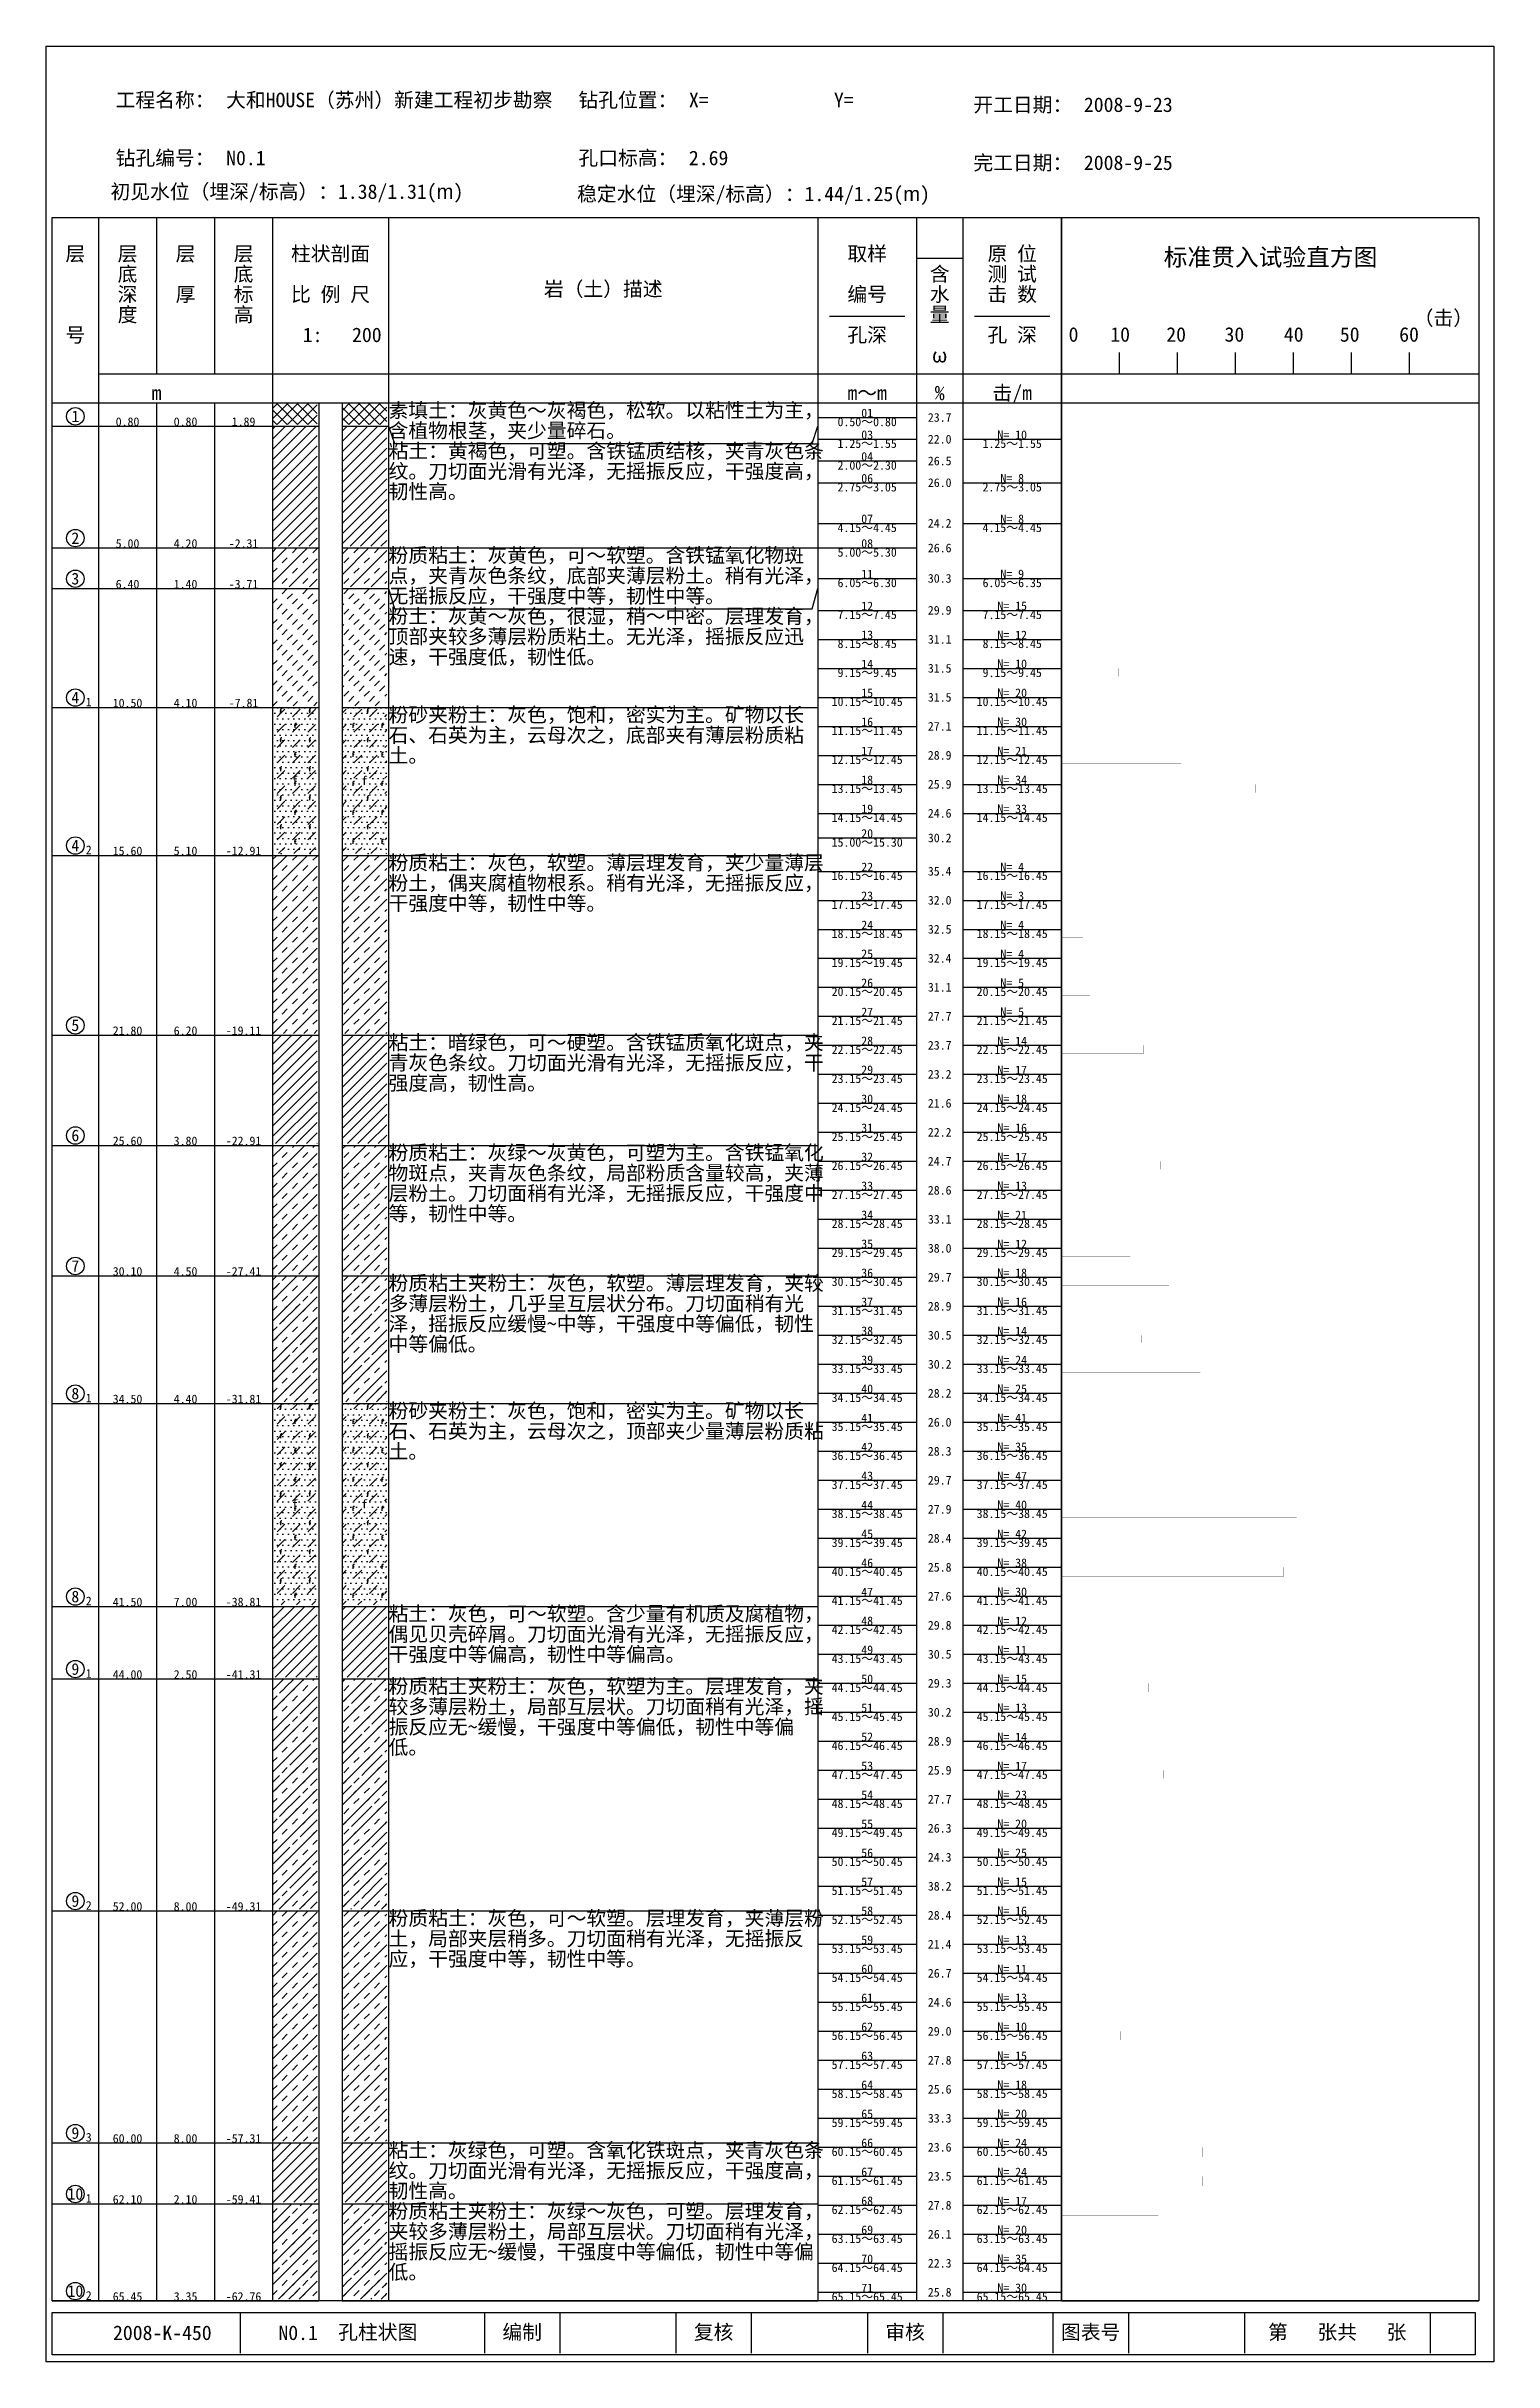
# Model space of a CAD drawing. Extents: x 0 to 850, y -119 to 407.
# Drawn here: x 0 to 249.5, y -119.2 to 280 of the extents above; entities that cross this region are included whole.
import ezdxf

# ---------------------------------------------------------------- set-up
doc = ezdxf.new("R2010")
doc.units = 0
doc.header["$MEASUREMENT"] = 0
doc.layers.get('0').update_dxf_attribs({"linetype": 'CONTINUOUS'})
doc.layers.add('1', color=7, linetype='CONTINUOUS')
pattern_1 = [(45, (0, 0), (-0.883883, 0.883883), []), (135, (0, 0), (-0.883883, -0.883883), [])]
pattern_2 = [(45, (0, 0), (-0.883883, 0.883883), [])]
pattern_3 = [(45, (0, 0), (-1.767767, 1.767767), []), (45, (1.7678, 0), (-1.767767, 1.767767), [1.25, -1.25])]
pattern_4 = [(45, (0, 0), (-0.883883, 0.883883), [1.25, -1.25])]
pattern_5 = [(0, (0, 0), (0.4688, 0.9375), [0, -0.9375]), (45, (0, 0), (0, 2.65165), [1.875, -1.875]), (90, (0.4, 0), (-2.5, 2.5), [0.7, -4.3]), (45, (0.4, 0.7), (0, 5), [0.14142, -3.39411]), (0, (0.5, 0.8), (2.5, 2.5), [0.1, -4.9]), (0, (0.25, 0.45), (2.5, 2.5), [0.3, -4.7])]
pattern_6 = [(45, (0, 0), (-3.53553, 3.53553), []), (45, (1.768, 0), (-3.53553, 3.53553), [1.25, -0.625]), (45, (3.5355, 0), (-3.53553, 3.53553), []), (45, (0, 0), (0, 1.767767), [1.25, -1.25])]

msp = doc.modelspace()

# ---------------------------------------------------------------- texts
at = {"char_height": 2.5, "line_spacing_factor": 0.84}
for s, insert, attachment_point in [('{\\f楷体_GB2312|b0|i0|c134|p54;工程名称：}', (29, 272), 3), ('{\\f楷体_GB2312|b0|i0|c134|p54;大和HOUSE（苏州）新建工程初步勘察}', (31, 272), 1), ('{\\f楷体_GB2312|b0|i0|c134|p54;钻孔位置：}', (108.77, 272), 3), ('{\\f楷体_GB2312|b0|i0|c134|p54;X=}', (110.77, 272), 1), ('{\\f楷体_GB2312|b0|i0|c134|p54;Y=}', (135.77, 272), 1), ('{\\f楷体_GB2312|b0|i0|c134|p54;开工日期：}', (176.86, 271.18), 3), ('{\\f楷体_GB2312|b0|i0|c134|p54;}', (229, 272), 1), ('{\\f楷体_GB2312|b0|i0|c134|p54;2008-9-23}', (178.86, 271.18), 1), ('{\\f楷体_GB2312|b0|i0|c134|p54;钻孔编号：}', (29, 262), 3), ('{\\f楷体_GB2312|b0|i0|c134|p54;N0.1}', (31, 262), 1), ('{\\f楷体_GB2312|b0|i0|c134|p54;孔口标高：}', (108.77, 262), 3), ('{\\f楷体_GB2312|b0|i0|c134|p54;2.69}', (110.77, 262), 1), ('{\\f楷体_GB2312|b0|i0|c134|p54;完工日期：}', (176.86, 261.18), 3), ('{\\f楷体_GB2312|b0|i0|c134|p54;2008-9-25}', (178.86, 261.18), 1), ('{\\f楷体_GB2312|b0|i0|c134|p54;}', (229, 262), 1), ('{\\fKaiTi_GB2312|b0|i0|c134|p54;初见水位（埋深/标高）：1.38/1.31(\\fArial|b0|i0|c0|p32;m\\fKaiTi_GB2312|b0|i0|c134|p54;)}', (71.89, 256.2), 3), ('{\\fKaiTi_GB2312|b0|i0|c134|p54;稳定水位（埋深/标高）：1.44/1.25(\\fArial|b0|i0|c0|p32;m\\fKaiTi_GB2312|b0|i0|c134|p54;)}', (152.32, 255.8), 3), ('{\\f楷体_GB2312|b0|i0|c134|p54;层\\P\\P\\P\\P号}', (5, 245.5), 2), ('{\\f楷体_GB2312|b0|i0|c134|p54;层\\P底\\P深\\P度}', (14, 245.5), 2), ('{\\f楷体_GB2312|b0|i0|c134|p54;层\\P\\P厚}', (24, 245.5), 2), ('{\\f楷体_GB2312|b0|i0|c134|p54;层\\P底\\P标\\P高}', (34, 245.5), 2), ('{\\f楷体_GB2312|b0|i0|c134|p54;柱状剖面\\P\\P比 例 尺}', (49, 245.5), 2), ('{\\f楷体_GB2312|b0|i0|c134|p54;取样\\P\\P编号}', (141.5, 245.5), 2), ('{\\f楷体_GB2312|b0|i0|c134|p54;原 位\\P测 试\\P击 数}', (166.5, 245.5), 2), ('{\\fKaiTi_GB2312|b0|i0|c134|p54;\\H1.2x;标准贯入试验直方图}', (211.03, 243.48), 5), ('{\\f楷体_GB2312|b0|i0|c134|p54;岩（土）描述}', (96, 238), 5), ('{\\f楷体_GB2312|b0|i0|c134|p54;含\\P水\\P量\\P\\Pω}', (154, 242), 2), ('{\\f楷体_GB2312|b0|i0|c134|p54;孔深}', (141.5, 231.5), 2), ('{\\f楷体_GB2312|b0|i0|c134|p54;孔 深}', (166.5, 231.5), 2), ('{\\fKaiTi_GB2312|b0|i0|c134|p54;20}', (193.06, 231.57), 1), ('{\\fKaiTi_GB2312|b0|i0|c134|p54;（击）}', (235.72, 234.41), 1), ('{\\f楷体_GB2312|b0|i0|c134|p54;1:   200}', (51, 231.5), 2), ('{\\fKaiTi_GB2312|b0|i0|c134|p54;0}', (176.22, 231.57), 1), ('{\\fKaiTi_GB2312|b0|i0|c134|p54;10}', (183.41, 231.57), 1), ('{\\fKaiTi_GB2312|b0|i0|c134|p54;30}', (203.1, 231.57), 1), ('{\\fKaiTi_GB2312|b0|i0|c134|p54;40}', (213.33, 231.57), 1), ('{\\fKaiTi_GB2312|b0|i0|c134|p54;50}', (222.98, 231.57), 1), ('{\\fKaiTi_GB2312|b0|i0|c134|p54;60}', (233.21, 231.57), 1), ('{\\f宋体|b0|i0|c134|p54;m}', (19, 221.5), 2), ('{\\f宋体|b0|i0|c134|p54;m～m}', (141.5, 221.5), 2), ('{\\f宋体|b0|i0|c134|p54;%}', (154, 221.5), 2), ('{\\f楷体_GB2312|b0|i0|c134|p54;击/m}', (166.5, 221.5), 2), ('{\\f楷体_GB2312|b0|i0|c134|p54;2008-K-450}', (20, -114.25), 5), ('{\\f楷体_GB2312|b0|i0|c134|p54;N0.1}', (43.41, -114.25), 5), ('{\\f楷体_GB2312|b0|i0|c134|p54;孔柱状图}', (63.95, -114.25), 6), ('{\\f楷体_GB2312|b0|i0|c134|p54;编制}', (82.03, -114.25), 5), ('{\\f楷体_GB2312|b0|i0|c134|p54;复核}', (115.03, -114.25), 5), ('{\\f楷体_GB2312|b0|i0|c134|p54;审核}', (148.03, -114.25), 5), ('{\\f楷体_GB2312|b0|i0|c134|p54;图表号}', (180.03, -114.25), 5), ('{\\f楷体_GB2312|b0|i0|c134|p54;第   张共   张}', (222.53, -114.25), 5)]:
    msp.add_mtext(s, dxfattribs=dict(at, insert=insert, attachment_point=attachment_point))
at = {"color": 7, "line_spacing_factor": 0.84}
for s, insert, char_height, attachment_point in [('{\\f|b0|i0|c134|p54;1}', (5, 216.2), 2, 5), ('{\\f|b0|i0|c134|p54;}', (6.8, 214.7), 0.5, 7), ('{\\f|b0|i0|c134|p54;2}', (5, 195.2), 2, 5), ('{\\f|b0|i0|c134|p54;}', (6.8, 193.7), 0.5, 7), ('{\\f|b0|i0|c134|p54;3}', (5, 188.2), 2, 5), ('{\\f|b0|i0|c134|p54;}', (6.8, 186.7), 0.5, 7), ('{\\f|b0|i0|c134|p54;4}', (5, 167.7), 2, 5), ('{\\f|b0|i0|c134|p54;1}', (6.8, 166.2), 1.5, 7), ('{\\f|b0|i0|c134|p54;4}', (5, 142.2), 2, 5), ('{\\f|b0|i0|c134|p54;2}', (6.8, 140.7), 1.5, 7), ('{\\f|b0|i0|c134|p54;5}', (5, 111.2), 2, 5), ('{\\f|b0|i0|c134|p54;}', (6.8, 109.7), 0.5, 7), ('{\\f|b0|i0|c134|p54;6}', (5, 92.2), 2, 5), ('{\\f|b0|i0|c134|p54;}', (6.8, 90.7), 0.5, 7), ('{\\f|b0|i0|c134|p54;7}', (5, 69.7), 2, 5), ('{\\f|b0|i0|c134|p54;}', (6.8, 68.2), 0.5, 7), ('{\\f|b0|i0|c134|p54;8}', (5, 47.7), 2, 5), ('{\\f|b0|i0|c134|p54;1}', (6.8, 46.2), 1.5, 7), ('{\\f|b0|i0|c134|p54;8}', (5, 12.7), 2, 5), ('{\\f|b0|i0|c134|p54;2}', (6.8, 11.2), 1.5, 7), ('{\\f|b0|i0|c134|p54;9}', (5, 0.2), 2, 5), ('{\\f|b0|i0|c134|p54;1}', (6.8, -1.3), 1.5, 7), ('{\\f|b0|i0|c134|p54;9}', (5, -39.8), 2, 5), ('{\\f|b0|i0|c134|p54;2}', (6.8, -41.3), 1.5, 7), ('{\\f|b0|i0|c134|p54;9}', (5, -79.8), 2, 5), ('{\\f|b0|i0|c134|p54;3}', (6.8, -81.3), 1.5, 7), ('{\\f|b0|i0|c134|p54;10}', (5, -90.3), 2, 5), ('{\\f|b0|i0|c134|p54;1}', (6.8, -91.8), 1.5, 7), ('{\\f|b0|i0|c134|p54;10}', (5, -107.05), 2, 5), ('{\\f|b0|i0|c134|p54;2}', (6.8, -108.55), 1.5, 7)]:
    msp.add_mtext(s, dxfattribs=dict(at, insert=insert, char_height=char_height, attachment_point=attachment_point))
at = {"layer": '1', "char_height": 1.5, "line_spacing_factor": 0.84}
for s, insert, attachment_point in [('{\\f楷体_GB2312|b0|i0|c134|p54;0.80}', (14, 214.5), 8), ('{\\f楷体_GB2312|b0|i0|c134|p54;0.80}', (24, 214.5), 8), ('{\\f楷体_GB2312|b0|i0|c134|p54;1.89}', (34, 214.5), 8), ('{\\f楷体_GB2312|b0|i0|c134|p54;0.50～0.80}', (141.5, 216), 2), ('{\\f楷体_GB2312|b0|i0|c134|p54;01}', (141.5, 216), 8), ('{\\f楷体_GB2312|b0|i0|c134|p54;23.7}', (154, 216), 5), ('{\\f楷体_GB2312|b0|i0|c134|p54;1.25～1.55}', (141.5, 212.25), 2), ('{\\f楷体_GB2312|b0|i0|c134|p54;03}', (141.5, 212.25), 8), ('{\\f楷体_GB2312|b0|i0|c134|p54;22.0}', (154, 212.25), 5), ('{\\f楷体_GB2312|b0|i0|c134|p54;1.25～1.55}', (166.5, 212.25), 2), ('{\\f楷体_GB2312|b0|i0|c134|p54;N= 10}', (166.5, 212.25), 8), ('{\\f楷体_GB2312|b0|i0|c134|p54;2.00～2.30}', (141.5, 208.5), 2), ('{\\f楷体_GB2312|b0|i0|c134|p54;04}', (141.5, 208.5), 8), ('{\\f楷体_GB2312|b0|i0|c134|p54;26.5}', (154, 208.5), 5), ('{\\f楷体_GB2312|b0|i0|c134|p54;2.75～3.05}', (141.5, 204.75), 2), ('{\\f楷体_GB2312|b0|i0|c134|p54;06}', (141.5, 204.75), 8), ('{\\f楷体_GB2312|b0|i0|c134|p54;26.0}', (154, 204.75), 5), ('{\\f楷体_GB2312|b0|i0|c134|p54;2.75～3.05}', (166.5, 204.75), 2), ('{\\f楷体_GB2312|b0|i0|c134|p54;N= 8}', (166.5, 204.75), 8), ('{\\f楷体_GB2312|b0|i0|c134|p54;4.15～4.45}', (141.5, 197.75), 2), ('{\\f楷体_GB2312|b0|i0|c134|p54;07}', (141.5, 197.75), 8), ('{\\f楷体_GB2312|b0|i0|c134|p54;24.2}', (154, 197.75), 5), ('{\\f楷体_GB2312|b0|i0|c134|p54;4.15～4.45}', (166.5, 197.75), 2), ('{\\f楷体_GB2312|b0|i0|c134|p54;N= 8}', (166.5, 197.75), 8), ('{\\f楷体_GB2312|b0|i0|c134|p54;5.00}', (14, 193.5), 8), ('{\\f楷体_GB2312|b0|i0|c134|p54;4.20}', (24, 193.5), 8), ('{\\f楷体_GB2312|b0|i0|c134|p54;-2.31}', (34, 193.5), 8), ('{\\f楷体_GB2312|b0|i0|c134|p54;5.00～5.30}', (141.5, 193.5), 2), ('{\\f楷体_GB2312|b0|i0|c134|p54;08}', (141.5, 193.5), 8), ('{\\f楷体_GB2312|b0|i0|c134|p54;26.6}', (154, 193.5), 5), ('{\\f楷体_GB2312|b0|i0|c134|p54;6.40}', (14, 186.5), 8), ('{\\f楷体_GB2312|b0|i0|c134|p54;1.40}', (24, 186.5), 8), ('{\\f楷体_GB2312|b0|i0|c134|p54;-3.71}', (34, 186.5), 8), ('{\\f楷体_GB2312|b0|i0|c134|p54;6.05～6.30}', (141.5, 188.25), 2), ('{\\f楷体_GB2312|b0|i0|c134|p54;11}', (141.5, 188.25), 8), ('{\\f楷体_GB2312|b0|i0|c134|p54;30.3}', (154, 188.25), 5), ('{\\f楷体_GB2312|b0|i0|c134|p54;6.05～6.35}', (166.5, 188.25), 2), ('{\\f楷体_GB2312|b0|i0|c134|p54;N= 9}', (166.5, 188.25), 8), ('{\\f楷体_GB2312|b0|i0|c134|p54;12}', (141.5, 182.75), 8), ('{\\f楷体_GB2312|b0|i0|c134|p54;N= 15}', (166.5, 182.75), 8), ('{\\f楷体_GB2312|b0|i0|c134|p54;7.15～7.45}', (141.5, 182.75), 2), ('{\\f楷体_GB2312|b0|i0|c134|p54;29.9}', (154, 182.75), 5), ('{\\f楷体_GB2312|b0|i0|c134|p54;7.15～7.45}', (166.5, 182.75), 2), ('{\\f楷体_GB2312|b0|i0|c134|p54;8.15～8.45}', (141.5, 177.75), 2), ('{\\f楷体_GB2312|b0|i0|c134|p54;13}', (141.5, 177.75), 8), ('{\\f楷体_GB2312|b0|i0|c134|p54;31.1}', (154, 177.75), 5), ('{\\f楷体_GB2312|b0|i0|c134|p54;8.15～8.45}', (166.5, 177.75), 2), ('{\\f楷体_GB2312|b0|i0|c134|p54;N= 12}', (166.5, 177.75), 8), ('{\\f楷体_GB2312|b0|i0|c134|p54;9.15～9.45}', (141.5, 172.75), 2), ('{\\f楷体_GB2312|b0|i0|c134|p54;14}', (141.5, 172.75), 8), ('{\\f楷体_GB2312|b0|i0|c134|p54;31.5}', (154, 172.75), 5), ('{\\f楷体_GB2312|b0|i0|c134|p54;9.15～9.45}', (166.5, 172.75), 2), ('{\\f楷体_GB2312|b0|i0|c134|p54;N= 10}', (166.5, 172.75), 8), ('{\\f楷体_GB2312|b0|i0|c134|p54;10.15～10.45}', (141.5, 167.75), 2), ('{\\f楷体_GB2312|b0|i0|c134|p54;15}', (141.5, 167.75), 8), ('{\\f楷体_GB2312|b0|i0|c134|p54;31.5}', (154, 167.75), 5), ('{\\f楷体_GB2312|b0|i0|c134|p54;10.15～10.45}', (166.5, 167.75), 2), ('{\\f楷体_GB2312|b0|i0|c134|p54;N= 20}', (166.5, 167.75), 8), ('{\\f楷体_GB2312|b0|i0|c134|p54;10.50}', (14, 166), 8), ('{\\f楷体_GB2312|b0|i0|c134|p54;4.10}', (24, 166), 8), ('{\\f楷体_GB2312|b0|i0|c134|p54;-7.81}', (34, 166), 8), ('{\\f楷体_GB2312|b0|i0|c134|p54;16}', (141.5, 162.75), 8), ('{\\f楷体_GB2312|b0|i0|c134|p54;N= 30}', (166.5, 162.75), 8), ('{\\f楷体_GB2312|b0|i0|c134|p54;11.15～11.45}', (141.5, 162.75), 2), ('{\\f楷体_GB2312|b0|i0|c134|p54;27.1}', (154, 162.75), 5), ('{\\f楷体_GB2312|b0|i0|c134|p54;11.15～11.45}', (166.5, 162.75), 2), ('{\\f楷体_GB2312|b0|i0|c134|p54;12.15～12.45}', (141.5, 157.75), 2), ('{\\f楷体_GB2312|b0|i0|c134|p54;17}', (141.5, 157.75), 8), ('{\\f楷体_GB2312|b0|i0|c134|p54;28.9}', (154, 157.75), 5), ('{\\f楷体_GB2312|b0|i0|c134|p54;12.15～12.45}', (166.5, 157.75), 2), ('{\\f楷体_GB2312|b0|i0|c134|p54;N= 21}', (166.5, 157.75), 8), ('{\\f|b0|i0|c134|p54;f}', (42.85, 153.4), 5), ('{\\f|b0|i0|c134|p54;f}', (54.85, 153.4), 5), ('{\\f楷体_GB2312|b0|i0|c134|p54;13.15～13.45}', (141.5, 152.75), 2), ('{\\f楷体_GB2312|b0|i0|c134|p54;18}', (141.5, 152.75), 8), ('{\\f楷体_GB2312|b0|i0|c134|p54;25.9}', (154, 152.75), 5), ('{\\f楷体_GB2312|b0|i0|c134|p54;13.15～13.45}', (166.5, 152.75), 2), ('{\\f楷体_GB2312|b0|i0|c134|p54;N= 34}', (166.5, 152.75), 8), ('{\\f楷体_GB2312|b0|i0|c134|p54;19}', (141.5, 147.75), 8), ('{\\f楷体_GB2312|b0|i0|c134|p54;24.6}', (154, 147.75), 5), ('{\\f楷体_GB2312|b0|i0|c134|p54;N= 33}', (166.5, 147.75), 8), ('{\\f楷体_GB2312|b0|i0|c134|p54;14.15～14.45}', (141.5, 147.75), 2), ('{\\f楷体_GB2312|b0|i0|c134|p54;20}', (141.5, 143.5), 8), ('{\\f楷体_GB2312|b0|i0|c134|p54;30.2}', (154, 143.5), 5), ('{\\f楷体_GB2312|b0|i0|c134|p54;14.15～14.45}', (166.5, 147.75), 2), ('{\\f楷体_GB2312|b0|i0|c134|p54;15.60}', (14, 140.5), 8), ('{\\f楷体_GB2312|b0|i0|c134|p54;5.10}', (24, 140.5), 8), ('{\\f楷体_GB2312|b0|i0|c134|p54;-12.91}', (34, 140.5), 8), ('{\\f楷体_GB2312|b0|i0|c134|p54;15.00～15.30}', (141.5, 143.5), 2), ('{\\f楷体_GB2312|b0|i0|c134|p54;16.15～16.45}', (141.5, 137.75), 2), ('{\\f楷体_GB2312|b0|i0|c134|p54;22}', (141.5, 137.75), 8), ('{\\f楷体_GB2312|b0|i0|c134|p54;35.4}', (154, 137.75), 5), ('{\\f楷体_GB2312|b0|i0|c134|p54;16.15～16.45}', (166.5, 137.75), 2), ('{\\f楷体_GB2312|b0|i0|c134|p54;N= 4}', (166.5, 137.75), 8), ('{\\f楷体_GB2312|b0|i0|c134|p54;17.15～17.45}', (141.5, 132.75), 2), ('{\\f楷体_GB2312|b0|i0|c134|p54;23}', (141.5, 132.75), 8), ('{\\f楷体_GB2312|b0|i0|c134|p54;32.0}', (154, 132.75), 5), ('{\\f楷体_GB2312|b0|i0|c134|p54;17.15～17.45}', (166.5, 132.75), 2), ('{\\f楷体_GB2312|b0|i0|c134|p54;N= 3}', (166.5, 132.75), 8), ('{\\f楷体_GB2312|b0|i0|c134|p54;24}', (141.5, 127.75), 8), ('{\\f楷体_GB2312|b0|i0|c134|p54;32.5}', (154, 127.75), 5), ('{\\f楷体_GB2312|b0|i0|c134|p54;N= 4}', (166.5, 127.75), 8), ('{\\f楷体_GB2312|b0|i0|c134|p54;18.15～18.45}', (141.5, 127.75), 2), ('{\\f楷体_GB2312|b0|i0|c134|p54;25}', (141.5, 122.75), 8), ('{\\f楷体_GB2312|b0|i0|c134|p54;18.15～18.45}', (166.5, 127.75), 2), ('{\\f楷体_GB2312|b0|i0|c134|p54;N= 4}', (166.5, 122.75), 8), ('{\\f楷体_GB2312|b0|i0|c134|p54;19.15～19.45}', (141.5, 122.75), 2), ('{\\f楷体_GB2312|b0|i0|c134|p54;32.4}', (154, 122.75), 5), ('{\\f楷体_GB2312|b0|i0|c134|p54;19.15～19.45}', (166.5, 122.75), 2), ('{\\f楷体_GB2312|b0|i0|c134|p54;20.15～20.45}', (141.5, 117.75), 2), ('{\\f楷体_GB2312|b0|i0|c134|p54;26}', (141.5, 117.75), 8), ('{\\f楷体_GB2312|b0|i0|c134|p54;31.1}', (154, 117.75), 5), ('{\\f楷体_GB2312|b0|i0|c134|p54;20.15～20.45}', (166.5, 117.75), 2), ('{\\f楷体_GB2312|b0|i0|c134|p54;N= 5}', (166.5, 117.75), 8), ('{\\f楷体_GB2312|b0|i0|c134|p54;21.15～21.45}', (141.5, 112.75), 2), ('{\\f楷体_GB2312|b0|i0|c134|p54;27}', (141.5, 112.75), 8), ('{\\f楷体_GB2312|b0|i0|c134|p54;27.7}', (154, 112.75), 5), ('{\\f楷体_GB2312|b0|i0|c134|p54;21.15～21.45}', (166.5, 112.75), 2), ('{\\f楷体_GB2312|b0|i0|c134|p54;N= 5}', (166.5, 112.75), 8), ('{\\f楷体_GB2312|b0|i0|c134|p54;21.80}', (14, 109.5), 8), ('{\\f楷体_GB2312|b0|i0|c134|p54;6.20}', (24, 109.5), 8), ('{\\f楷体_GB2312|b0|i0|c134|p54;-19.11}', (34, 109.5), 8), ('{\\f楷体_GB2312|b0|i0|c134|p54;28}', (141.5, 107.75), 8), ('{\\f楷体_GB2312|b0|i0|c134|p54;23.7}', (154, 107.75), 5), ('{\\f楷体_GB2312|b0|i0|c134|p54;N= 14}', (166.5, 107.75), 8), ('{\\f楷体_GB2312|b0|i0|c134|p54;22.15～22.45}', (141.5, 107.75), 2), ('{\\f楷体_GB2312|b0|i0|c134|p54;29}', (141.5, 102.75), 8), ('{\\f楷体_GB2312|b0|i0|c134|p54;22.15～22.45}', (166.5, 107.75), 2), ('{\\f楷体_GB2312|b0|i0|c134|p54;N= 17}', (166.5, 102.75), 8), ('{\\f楷体_GB2312|b0|i0|c134|p54;23.15～23.45}', (141.5, 102.75), 2), ('{\\f楷体_GB2312|b0|i0|c134|p54;23.2}', (154, 102.75), 5), ('{\\f楷体_GB2312|b0|i0|c134|p54;23.15～23.45}', (166.5, 102.75), 2), ('{\\f楷体_GB2312|b0|i0|c134|p54;24.15～24.45}', (141.5, 97.75), 2), ('{\\f楷体_GB2312|b0|i0|c134|p54;30}', (141.5, 97.75), 8), ('{\\f楷体_GB2312|b0|i0|c134|p54;21.6}', (154, 97.75), 5), ('{\\f楷体_GB2312|b0|i0|c134|p54;24.15～24.45}', (166.5, 97.75), 2), ('{\\f楷体_GB2312|b0|i0|c134|p54;N= 18}', (166.5, 97.75), 8), ('{\\f楷体_GB2312|b0|i0|c134|p54;25.60}', (14, 90.5), 8), ('{\\f楷体_GB2312|b0|i0|c134|p54;3.80}', (24, 90.5), 8), ('{\\f楷体_GB2312|b0|i0|c134|p54;-22.91}', (34, 90.5), 8), ('{\\f楷体_GB2312|b0|i0|c134|p54;25.15～25.45}', (141.5, 92.75), 2), ('{\\f楷体_GB2312|b0|i0|c134|p54;31}', (141.5, 92.75), 8), ('{\\f楷体_GB2312|b0|i0|c134|p54;22.2}', (154, 92.75), 5), ('{\\f楷体_GB2312|b0|i0|c134|p54;25.15～25.45}', (166.5, 92.75), 2), ('{\\f楷体_GB2312|b0|i0|c134|p54;N= 16}', (166.5, 92.75), 8), ('{\\f楷体_GB2312|b0|i0|c134|p54;32}', (141.5, 87.75), 8), ('{\\f楷体_GB2312|b0|i0|c134|p54;24.7}', (154, 87.75), 5), ('{\\f楷体_GB2312|b0|i0|c134|p54;N= 17}', (166.5, 87.75), 8), ('{\\f楷体_GB2312|b0|i0|c134|p54;26.15～26.45}', (141.5, 87.75), 2), ('{\\f楷体_GB2312|b0|i0|c134|p54;33}', (141.5, 82.75), 8), ('{\\f楷体_GB2312|b0|i0|c134|p54;26.15～26.45}', (166.5, 87.75), 2), ('{\\f楷体_GB2312|b0|i0|c134|p54;N= 13}', (166.5, 82.75), 8), ('{\\f楷体_GB2312|b0|i0|c134|p54;27.15～27.45}', (141.5, 82.75), 2), ('{\\f楷体_GB2312|b0|i0|c134|p54;28.6}', (154, 82.75), 5), ('{\\f楷体_GB2312|b0|i0|c134|p54;27.15～27.45}', (166.5, 82.75), 2), ('{\\f楷体_GB2312|b0|i0|c134|p54;28.15～28.45}', (141.5, 77.75), 2), ('{\\f楷体_GB2312|b0|i0|c134|p54;34}', (141.5, 77.75), 8), ('{\\f楷体_GB2312|b0|i0|c134|p54;33.1}', (154, 77.75), 5), ('{\\f楷体_GB2312|b0|i0|c134|p54;28.15～28.45}', (166.5, 77.75), 2), ('{\\f楷体_GB2312|b0|i0|c134|p54;N= 21}', (166.5, 77.75), 8), ('{\\f楷体_GB2312|b0|i0|c134|p54;29.15～29.45}', (141.5, 72.75), 2), ('{\\f楷体_GB2312|b0|i0|c134|p54;35}', (141.5, 72.75), 8), ('{\\f楷体_GB2312|b0|i0|c134|p54;38.0}', (154, 72.75), 5), ('{\\f楷体_GB2312|b0|i0|c134|p54;29.15～29.45}', (166.5, 72.75), 2), ('{\\f楷体_GB2312|b0|i0|c134|p54;N= 12}', (166.5, 72.75), 8), ('{\\f楷体_GB2312|b0|i0|c134|p54;30.10}', (14, 68), 8), ('{\\f楷体_GB2312|b0|i0|c134|p54;4.50}', (24, 68), 8), ('{\\f楷体_GB2312|b0|i0|c134|p54;-27.41}', (34, 68), 8), ('{\\f楷体_GB2312|b0|i0|c134|p54;36}', (141.5, 67.75), 8), ('{\\f楷体_GB2312|b0|i0|c134|p54;29.7}', (154, 67.75), 5), ('{\\f楷体_GB2312|b0|i0|c134|p54;N= 18}', (166.5, 67.75), 8), ('{\\f楷体_GB2312|b0|i0|c134|p54;30.15～30.45}', (141.5, 67.75), 2), ('{\\f楷体_GB2312|b0|i0|c134|p54;37}', (141.5, 62.75), 8), ('{\\f楷体_GB2312|b0|i0|c134|p54;30.15～30.45}', (166.5, 67.75), 2), ('{\\f楷体_GB2312|b0|i0|c134|p54;N= 16}', (166.5, 62.75), 8), ('{\\f楷体_GB2312|b0|i0|c134|p54;31.15～31.45}', (141.5, 62.75), 2), ('{\\f楷体_GB2312|b0|i0|c134|p54;28.9}', (154, 62.75), 5), ('{\\f楷体_GB2312|b0|i0|c134|p54;31.15～31.45}', (166.5, 62.75), 2), ('{\\f楷体_GB2312|b0|i0|c134|p54;32.15～32.45}', (141.5, 57.75), 2), ('{\\f楷体_GB2312|b0|i0|c134|p54;38}', (141.5, 57.75), 8), ('{\\f楷体_GB2312|b0|i0|c134|p54;30.5}', (154, 57.75), 5), ('{\\f楷体_GB2312|b0|i0|c134|p54;32.15～32.45}', (166.5, 57.75), 2), ('{\\f楷体_GB2312|b0|i0|c134|p54;N= 14}', (166.5, 57.75), 8), ('{\\f楷体_GB2312|b0|i0|c134|p54;33.15～33.45}', (141.5, 52.75), 2), ('{\\f楷体_GB2312|b0|i0|c134|p54;39}', (141.5, 52.75), 8), ('{\\f楷体_GB2312|b0|i0|c134|p54;30.2}', (154, 52.75), 5), ('{\\f楷体_GB2312|b0|i0|c134|p54;33.15～33.45}', (166.5, 52.75), 2), ('{\\f楷体_GB2312|b0|i0|c134|p54;N= 24}', (166.5, 52.75), 8), ('{\\f楷体_GB2312|b0|i0|c134|p54;40}', (141.5, 47.75), 8), ('{\\f楷体_GB2312|b0|i0|c134|p54;28.2}', (154, 47.75), 5), ('{\\f楷体_GB2312|b0|i0|c134|p54;N= 25}', (166.5, 47.75), 8), ('{\\f楷体_GB2312|b0|i0|c134|p54;34.50}', (14, 46), 8), ('{\\f楷体_GB2312|b0|i0|c134|p54;4.40}', (24, 46), 8), ('{\\f楷体_GB2312|b0|i0|c134|p54;-31.81}', (34, 46), 8), ('{\\f楷体_GB2312|b0|i0|c134|p54;34.15～34.45}', (141.5, 47.75), 2), ('{\\f楷体_GB2312|b0|i0|c134|p54;41}', (141.5, 42.75), 8), ('{\\f楷体_GB2312|b0|i0|c134|p54;34.15～34.45}', (166.5, 47.75), 2), ('{\\f楷体_GB2312|b0|i0|c134|p54;N= 41}', (166.5, 42.75), 8), ('{\\f楷体_GB2312|b0|i0|c134|p54;35.15～35.45}', (141.5, 42.75), 2), ('{\\f楷体_GB2312|b0|i0|c134|p54;26.0}', (154, 42.75), 5), ('{\\f楷体_GB2312|b0|i0|c134|p54;35.15～35.45}', (166.5, 42.75), 2), ('{\\f楷体_GB2312|b0|i0|c134|p54;36.15～36.45}', (141.5, 37.75), 2), ('{\\f楷体_GB2312|b0|i0|c134|p54;42}', (141.5, 37.75), 8), ('{\\f楷体_GB2312|b0|i0|c134|p54;28.3}', (154, 37.75), 5), ('{\\f楷体_GB2312|b0|i0|c134|p54;36.15～36.45}', (166.5, 37.75), 2), ('{\\f楷体_GB2312|b0|i0|c134|p54;N= 35}', (166.5, 37.75), 8), ('{\\f楷体_GB2312|b0|i0|c134|p54;37.15～37.45}', (141.5, 32.75), 2), ('{\\f楷体_GB2312|b0|i0|c134|p54;43}', (141.5, 32.75), 8), ('{\\f楷体_GB2312|b0|i0|c134|p54;29.7}', (154, 32.75), 5), ('{\\f楷体_GB2312|b0|i0|c134|p54;37.15～37.45}', (166.5, 32.75), 2), ('{\\f楷体_GB2312|b0|i0|c134|p54;N= 47}', (166.5, 32.75), 8), ('{\\f|b0|i0|c134|p54;f}', (42.85, 28.65), 5), ('{\\f|b0|i0|c134|p54;f}', (54.85, 28.65), 5), ('{\\f楷体_GB2312|b0|i0|c134|p54;44}', (141.5, 27.75), 8), ('{\\f楷体_GB2312|b0|i0|c134|p54;27.9}', (154, 27.75), 5), ('{\\f楷体_GB2312|b0|i0|c134|p54;N= 40}', (166.5, 27.75), 8), ('{\\f楷体_GB2312|b0|i0|c134|p54;38.15～38.45}', (141.5, 27.75), 2), ('{\\f楷体_GB2312|b0|i0|c134|p54;45}', (141.5, 22.75), 8), ('{\\f楷体_GB2312|b0|i0|c134|p54;38.15～38.45}', (166.5, 27.75), 2), ('{\\f楷体_GB2312|b0|i0|c134|p54;N= 42}', (166.5, 22.75), 8), ('{\\f楷体_GB2312|b0|i0|c134|p54;39.15～39.45}', (141.5, 22.75), 2), ('{\\f楷体_GB2312|b0|i0|c134|p54;28.4}', (154, 22.75), 5), ('{\\f楷体_GB2312|b0|i0|c134|p54;39.15～39.45}', (166.5, 22.75), 2), ('{\\f楷体_GB2312|b0|i0|c134|p54;40.15～40.45}', (141.5, 17.75), 2), ('{\\f楷体_GB2312|b0|i0|c134|p54;46}', (141.5, 17.75), 8), ('{\\f楷体_GB2312|b0|i0|c134|p54;25.8}', (154, 17.75), 5), ('{\\f楷体_GB2312|b0|i0|c134|p54;40.15～40.45}', (166.5, 17.75), 2), ('{\\f楷体_GB2312|b0|i0|c134|p54;N= 38}', (166.5, 17.75), 8), ('{\\f楷体_GB2312|b0|i0|c134|p54;41.50}', (14, 11), 8), ('{\\f楷体_GB2312|b0|i0|c134|p54;7.00}', (24, 11), 8), ('{\\f楷体_GB2312|b0|i0|c134|p54;-38.81}', (34, 11), 8), ('{\\f楷体_GB2312|b0|i0|c134|p54;41.15～41.45}', (141.5, 12.75), 2), ('{\\f楷体_GB2312|b0|i0|c134|p54;47}', (141.5, 12.75), 8), ('{\\f楷体_GB2312|b0|i0|c134|p54;27.6}', (154, 12.75), 5), ('{\\f楷体_GB2312|b0|i0|c134|p54;41.15～41.45}', (166.5, 12.75), 2), ('{\\f楷体_GB2312|b0|i0|c134|p54;N= 30}', (166.5, 12.75), 8), ('{\\f楷体_GB2312|b0|i0|c134|p54;48}', (141.5, 7.75), 8), ('{\\f楷体_GB2312|b0|i0|c134|p54;29.8}', (154, 7.75), 5), ('{\\f楷体_GB2312|b0|i0|c134|p54;N= 12}', (166.5, 7.75), 8), ('{\\f楷体_GB2312|b0|i0|c134|p54;42.15～42.45}', (141.5, 7.75), 2), ('{\\f楷体_GB2312|b0|i0|c134|p54;49}', (141.5, 2.75), 8), ('{\\f楷体_GB2312|b0|i0|c134|p54;42.15～42.45}', (166.5, 7.75), 2), ('{\\f楷体_GB2312|b0|i0|c134|p54;N= 11}', (166.5, 2.75), 8), ('{\\f楷体_GB2312|b0|i0|c134|p54;44.00}', (14, -1.5), 8), ('{\\f楷体_GB2312|b0|i0|c134|p54;2.50}', (24, -1.5), 8), ('{\\f楷体_GB2312|b0|i0|c134|p54;-41.31}', (34, -1.5), 8), ('{\\f楷体_GB2312|b0|i0|c134|p54;43.15～43.45}', (141.5, 2.75), 2), ('{\\f楷体_GB2312|b0|i0|c134|p54;30.5}', (154, 2.75), 5), ('{\\f楷体_GB2312|b0|i0|c134|p54;43.15～43.45}', (166.5, 2.75), 2), ('{\\f楷体_GB2312|b0|i0|c134|p54;44.15～44.45}', (141.5, -2.25), 2), ('{\\f楷体_GB2312|b0|i0|c134|p54;50}', (141.5, -2.25), 8), ('{\\f楷体_GB2312|b0|i0|c134|p54;29.3}', (154, -2.25), 5), ('{\\f楷体_GB2312|b0|i0|c134|p54;44.15～44.45}', (166.5, -2.25), 2), ('{\\f楷体_GB2312|b0|i0|c134|p54;N= 15}', (166.5, -2.25), 8), ('{\\f楷体_GB2312|b0|i0|c134|p54;45.15～45.45}', (141.5, -7.25), 2), ('{\\f楷体_GB2312|b0|i0|c134|p54;51}', (141.5, -7.25), 8), ('{\\f楷体_GB2312|b0|i0|c134|p54;30.2}', (154, -7.25), 5), ('{\\f楷体_GB2312|b0|i0|c134|p54;45.15～45.45}', (166.5, -7.25), 2), ('{\\f楷体_GB2312|b0|i0|c134|p54;N= 13}', (166.5, -7.25), 8), ('{\\f楷体_GB2312|b0|i0|c134|p54;52}', (141.5, -12.25), 8), ('{\\f楷体_GB2312|b0|i0|c134|p54;28.9}', (154, -12.25), 5), ('{\\f楷体_GB2312|b0|i0|c134|p54;N= 14}', (166.5, -12.25), 8), ('{\\f楷体_GB2312|b0|i0|c134|p54;46.15～46.45}', (141.5, -12.25), 2), ('{\\f楷体_GB2312|b0|i0|c134|p54;53}', (141.5, -17.25), 8), ('{\\f楷体_GB2312|b0|i0|c134|p54;46.15～46.45}', (166.5, -12.25), 2), ('{\\f楷体_GB2312|b0|i0|c134|p54;N= 17}', (166.5, -17.25), 8), ('{\\f楷体_GB2312|b0|i0|c134|p54;47.15～47.45}', (141.5, -17.25), 2), ('{\\f楷体_GB2312|b0|i0|c134|p54;25.9}', (154, -17.25), 5), ('{\\f楷体_GB2312|b0|i0|c134|p54;47.15～47.45}', (166.5, -17.25), 2), ('{\\f楷体_GB2312|b0|i0|c134|p54;48.15～48.45}', (141.5, -22.25), 2), ('{\\f楷体_GB2312|b0|i0|c134|p54;54}', (141.5, -22.25), 8), ('{\\f楷体_GB2312|b0|i0|c134|p54;27.7}', (154, -22.25), 5), ('{\\f楷体_GB2312|b0|i0|c134|p54;48.15～48.45}', (166.5, -22.25), 2), ('{\\f楷体_GB2312|b0|i0|c134|p54;N= 23}', (166.5, -22.25), 8), ('{\\f楷体_GB2312|b0|i0|c134|p54;49.15～49.45}', (141.5, -27.25), 2), ('{\\f楷体_GB2312|b0|i0|c134|p54;55}', (141.5, -27.25), 8), ('{\\f楷体_GB2312|b0|i0|c134|p54;26.3}', (154, -27.25), 5), ('{\\f楷体_GB2312|b0|i0|c134|p54;49.15～49.45}', (166.5, -27.25), 2), ('{\\f楷体_GB2312|b0|i0|c134|p54;N= 20}', (166.5, -27.25), 8), ('{\\f楷体_GB2312|b0|i0|c134|p54;56}', (141.5, -32.25), 8), ('{\\f楷体_GB2312|b0|i0|c134|p54;24.3}', (154, -32.25), 5), ('{\\f楷体_GB2312|b0|i0|c134|p54;N= 25}', (166.5, -32.25), 8), ('{\\f楷体_GB2312|b0|i0|c134|p54;50.15～50.45}', (141.5, -32.25), 2), ('{\\f楷体_GB2312|b0|i0|c134|p54;57}', (141.5, -37.25), 8), ('{\\f楷体_GB2312|b0|i0|c134|p54;50.15～50.45}', (166.5, -32.25), 2), ('{\\f楷体_GB2312|b0|i0|c134|p54;N= 15}', (166.5, -37.25), 8), ('{\\f楷体_GB2312|b0|i0|c134|p54;51.15～51.45}', (141.5, -37.25), 2), ('{\\f楷体_GB2312|b0|i0|c134|p54;38.2}', (154, -37.25), 5), ('{\\f楷体_GB2312|b0|i0|c134|p54;51.15～51.45}', (166.5, -37.25), 2), ('{\\f楷体_GB2312|b0|i0|c134|p54;52.00}', (14, -41.5), 8), ('{\\f楷体_GB2312|b0|i0|c134|p54;8.00}', (24, -41.5), 8), ('{\\f楷体_GB2312|b0|i0|c134|p54;-49.31}', (34, -41.5), 8), ('{\\f楷体_GB2312|b0|i0|c134|p54;52.15～52.45}', (141.5, -42.25), 2), ('{\\f楷体_GB2312|b0|i0|c134|p54;58}', (141.5, -42.25), 8), ('{\\f楷体_GB2312|b0|i0|c134|p54;28.4}', (154, -42.25), 5), ('{\\f楷体_GB2312|b0|i0|c134|p54;52.15～52.45}', (166.5, -42.25), 2), ('{\\f楷体_GB2312|b0|i0|c134|p54;N= 16}', (166.5, -42.25), 8), ('{\\f楷体_GB2312|b0|i0|c134|p54;53.15～53.45}', (141.5, -47.25), 2), ('{\\f楷体_GB2312|b0|i0|c134|p54;59}', (141.5, -47.25), 8), ('{\\f楷体_GB2312|b0|i0|c134|p54;21.4}', (154, -47.25), 5), ('{\\f楷体_GB2312|b0|i0|c134|p54;53.15～53.45}', (166.5, -47.25), 2), ('{\\f楷体_GB2312|b0|i0|c134|p54;N= 13}', (166.5, -47.25), 8), ('{\\f楷体_GB2312|b0|i0|c134|p54;60}', (141.5, -52.25), 8), ('{\\f楷体_GB2312|b0|i0|c134|p54;26.7}', (154, -52.25), 5), ('{\\f楷体_GB2312|b0|i0|c134|p54;N= 11}', (166.5, -52.25), 8), ('{\\f楷体_GB2312|b0|i0|c134|p54;54.15～54.45}', (141.5, -52.25), 2), ('{\\f楷体_GB2312|b0|i0|c134|p54;61}', (141.5, -57.25), 8), ('{\\f楷体_GB2312|b0|i0|c134|p54;54.15～54.45}', (166.5, -52.25), 2), ('{\\f楷体_GB2312|b0|i0|c134|p54;N= 13}', (166.5, -57.25), 8), ('{\\f楷体_GB2312|b0|i0|c134|p54;55.15～55.45}', (141.5, -57.25), 2), ('{\\f楷体_GB2312|b0|i0|c134|p54;24.6}', (154, -57.25), 5), ('{\\f楷体_GB2312|b0|i0|c134|p54;55.15～55.45}', (166.5, -57.25), 2), ('{\\f楷体_GB2312|b0|i0|c134|p54;56.15～56.45}', (141.5, -62.25), 2), ('{\\f楷体_GB2312|b0|i0|c134|p54;62}', (141.5, -62.25), 8), ('{\\f楷体_GB2312|b0|i0|c134|p54;29.0}', (154, -62.25), 5), ('{\\f楷体_GB2312|b0|i0|c134|p54;56.15～56.45}', (166.5, -62.25), 2), ('{\\f楷体_GB2312|b0|i0|c134|p54;N= 10}', (166.5, -62.25), 8), ('{\\f楷体_GB2312|b0|i0|c134|p54;57.15～57.45}', (141.5, -67.25), 2), ('{\\f楷体_GB2312|b0|i0|c134|p54;63}', (141.5, -67.25), 8), ('{\\f楷体_GB2312|b0|i0|c134|p54;27.8}', (154, -67.25), 5), ('{\\f楷体_GB2312|b0|i0|c134|p54;57.15～57.45}', (166.5, -67.25), 2), ('{\\f楷体_GB2312|b0|i0|c134|p54;N= 15}', (166.5, -67.25), 8), ('{\\f楷体_GB2312|b0|i0|c134|p54;64}', (141.5, -72.25), 8), ('{\\f楷体_GB2312|b0|i0|c134|p54;25.6}', (154, -72.25), 5), ('{\\f楷体_GB2312|b0|i0|c134|p54;N= 18}', (166.5, -72.25), 8), ('{\\f楷体_GB2312|b0|i0|c134|p54;58.15～58.45}', (141.5, -72.25), 2), ('{\\f楷体_GB2312|b0|i0|c134|p54;65}', (141.5, -77.25), 8), ('{\\f楷体_GB2312|b0|i0|c134|p54;58.15～58.45}', (166.5, -72.25), 2), ('{\\f楷体_GB2312|b0|i0|c134|p54;N= 20}', (166.5, -77.25), 8), ('{\\f楷体_GB2312|b0|i0|c134|p54;59.15～59.45}', (141.5, -77.25), 2), ('{\\f楷体_GB2312|b0|i0|c134|p54;33.3}', (154, -77.25), 5), ('{\\f楷体_GB2312|b0|i0|c134|p54;59.15～59.45}', (166.5, -77.25), 2), ('{\\f楷体_GB2312|b0|i0|c134|p54;60.00}', (14, -81.5), 8), ('{\\f楷体_GB2312|b0|i0|c134|p54;8.00}', (24, -81.5), 8), ('{\\f楷体_GB2312|b0|i0|c134|p54;-57.31}', (34, -81.5), 8), ('{\\f楷体_GB2312|b0|i0|c134|p54;60.15～60.45}', (141.5, -82.25), 2), ('{\\f楷体_GB2312|b0|i0|c134|p54;66}', (141.5, -82.25), 8), ('{\\f楷体_GB2312|b0|i0|c134|p54;23.6}', (154, -82.25), 5), ('{\\f楷体_GB2312|b0|i0|c134|p54;60.15～60.45}', (166.5, -82.25), 2), ('{\\f楷体_GB2312|b0|i0|c134|p54;N= 24}', (166.5, -82.25), 8), ('{\\f楷体_GB2312|b0|i0|c134|p54;61.15～61.45}', (141.5, -87.25), 2), ('{\\f楷体_GB2312|b0|i0|c134|p54;67}', (141.5, -87.25), 8), ('{\\f楷体_GB2312|b0|i0|c134|p54;23.5}', (154, -87.25), 5), ('{\\f楷体_GB2312|b0|i0|c134|p54;61.15～61.45}', (166.5, -87.25), 2), ('{\\f楷体_GB2312|b0|i0|c134|p54;N= 24}', (166.5, -87.25), 8), ('{\\f楷体_GB2312|b0|i0|c134|p54;62.10}', (14, -92), 8), ('{\\f楷体_GB2312|b0|i0|c134|p54;2.10}', (24, -92), 8), ('{\\f楷体_GB2312|b0|i0|c134|p54;-59.41}', (34, -92), 8), ('{\\f楷体_GB2312|b0|i0|c134|p54;68}', (141.5, -92.25), 8), ('{\\f楷体_GB2312|b0|i0|c134|p54;27.8}', (154, -92.25), 5), ('{\\f楷体_GB2312|b0|i0|c134|p54;N= 17}', (166.5, -92.25), 8), ('{\\f楷体_GB2312|b0|i0|c134|p54;62.15～62.45}', (141.5, -92.25), 2), ('{\\f楷体_GB2312|b0|i0|c134|p54;69}', (141.5, -97.25), 8), ('{\\f楷体_GB2312|b0|i0|c134|p54;62.15～62.45}', (166.5, -92.25), 2), ('{\\f楷体_GB2312|b0|i0|c134|p54;N= 20}', (166.5, -97.25), 8), ('{\\f楷体_GB2312|b0|i0|c134|p54;63.15～63.45}', (141.5, -97.25), 2), ('{\\f楷体_GB2312|b0|i0|c134|p54;26.1}', (154, -97.25), 5), ('{\\f楷体_GB2312|b0|i0|c134|p54;63.15～63.45}', (166.5, -97.25), 2), ('{\\f楷体_GB2312|b0|i0|c134|p54;64.15～64.45}', (141.5, -102.25), 2), ('{\\f楷体_GB2312|b0|i0|c134|p54;70}', (141.5, -102.25), 8), ('{\\f楷体_GB2312|b0|i0|c134|p54;22.3}', (154, -102.25), 5), ('{\\f楷体_GB2312|b0|i0|c134|p54;64.15～64.45}', (166.5, -102.25), 2), ('{\\f楷体_GB2312|b0|i0|c134|p54;N= 35}', (166.5, -102.25), 8), ('{\\f楷体_GB2312|b0|i0|c134|p54;65.45}', (14, -108.75), 8), ('{\\f楷体_GB2312|b0|i0|c134|p54;3.35}', (24, -108.75), 8), ('{\\f楷体_GB2312|b0|i0|c134|p54;-62.76}', (34, -108.75), 8), ('{\\f楷体_GB2312|b0|i0|c134|p54;65.15～65.45}', (141.5, -107.25), 2), ('{\\f楷体_GB2312|b0|i0|c134|p54;71}', (141.5, -107.25), 8), ('{\\f楷体_GB2312|b0|i0|c134|p54;25.8}', (154, -107.25), 5), ('{\\f楷体_GB2312|b0|i0|c134|p54;65.15～65.45}', (166.5, -107.25), 2), ('{\\f楷体_GB2312|b0|i0|c134|p54;N= 30}', (166.5, -107.25), 8)]:
    msp.add_mtext(s, dxfattribs=dict(at, insert=insert, attachment_point=attachment_point))
at = {"layer": '1', "char_height": 2.5, "width": 75.5, "attachment_point": 1, "line_spacing_factor": 0.84}
for s, insert in [('{\\f楷体_GB2312|b0|i0|c134|p54;素填土：灰黄色～灰褐色，松软。以粘性土为主，含植物根茎，夹少量碎石。}', (59, 218.5)), ('{\\f楷体_GB2312|b0|i0|c134|p54;粘土：黄褐色，可塑。含铁锰质结核，夹青灰色条纹。刀切面光滑有光泽，无摇振反应，干强度高，韧性高。}', (59, 211.5)), ('{\\f楷体_GB2312|b0|i0|c134|p54;粉质粘土：灰黄色，可～软塑。含铁锰氧化物斑点，夹青灰色条纹，底部夹薄层粉土。稍有光泽，无摇振反应，干强度中等，韧性中等。}', (59, 193.5)), ('{\\f楷体_GB2312|b0|i0|c134|p54;粉土：灰黄～灰色，很湿，稍～中密。层理发育，顶部夹较多薄层粉质粘土。无光泽，摇振反应迅速，干强度低，韧性低。}', (59, 183)), ('{\\f楷体_GB2312|b0|i0|c134|p54;粉砂夹粉土：灰色，饱和，密实为主。矿物以长石、石英为主，云母次之，底部夹有薄层粉质粘土。}', (59, 166)), ('{\\f楷体_GB2312|b0|i0|c134|p54;粉质粘土：灰色，软塑。薄层理发育，夹少量薄层粉土，偶夹腐植物根系。稍有光泽，无摇振反应，干强度中等，韧性中等。}', (59, 140.5)), ('{\\f楷体_GB2312|b0|i0|c134|p54;粘土：暗绿色，可～硬塑。含铁锰质氧化斑点，夹青灰色条纹。刀切面光滑有光泽，无摇振反应，干强度高，韧性高。}', (59, 109.5)), ('{\\f楷体_GB2312|b0|i0|c134|p54;粉质粘土：灰绿～灰黄色，可塑为主。含铁锰氧化物斑点，夹青灰色条纹，局部粉质含量较高，夹薄层粉土。刀切面稍有光泽，无摇振反应，干强度中等，韧性中等。}', (59, 90.5)), ('{\\f楷体_GB2312|b0|i0|c134|p54;粉质粘土夹粉土：灰色，软塑。薄层理发育，夹较多薄层粉土，几乎呈互层状分布。刀切面稍有光泽，摇振反应缓慢~中等，干强度中等偏低，韧性中等偏低。}', (59, 68)), ('{\\f楷体_GB2312|b0|i0|c134|p54;粉砂夹粉土：灰色，饱和，密实为主。矿物以长石、石英为主，云母次之，顶部夹少量薄层粉质粘土。}', (59, 46)), ('{\\f楷体_GB2312|b0|i0|c134|p54;粘土：灰色，可～软塑。含少量有机质及腐植物，偶见贝壳碎屑。刀切面光滑有光泽，无摇振反应，干强度中等偏高，韧性中等偏高。}', (59, 11)), ('{\\f楷体_GB2312|b0|i0|c134|p54;粉质粘土夹粉土：灰色，软塑为主。层理发育，夹较多薄层粉土，局部互层状。刀切面稍有光泽，摇振反应无~缓慢，干强度中等偏低，韧性中等偏低。}', (59, -1.5)), ('{\\f楷体_GB2312|b0|i0|c134|p54;粉质粘土：灰色，可～软塑。层理发育，夹薄层粉土，局部夹层稍多。刀切面稍有光泽，无摇振反应，干强度中等，韧性中等。}', (59, -41.5)), ('{\\f楷体_GB2312|b0|i0|c134|p54;粘土：灰绿色，可塑。含氧化铁斑点，夹青灰色条纹。刀切面光滑有光泽，无摇振反应，干强度高，韧性高。}', (59, -81.5)), ('{\\f楷体_GB2312|b0|i0|c134|p54;粉质粘土夹粉土：灰绿～灰色，可塑。层理发育，夹较多薄层粉土，局部互层状。刀切面稍有光泽，摇振反应无~缓慢，干强度中等偏低，韧性中等偏低。}', (59, -92))]:
    msp.add_mtext(s, dxfattribs=dict(at, insert=insert))

# ---------------------------------------------------------------- hatches: boundary and pattern name
at = {"layer": '1'}
h = msp.add_hatch(dxfattribs=at)
h.set_pattern_fill('素填土', color=256, scale=10, style=0)
h.set_pattern_definition(pattern_1)
h.paths.add_polyline_path([(39, 218.5), (46.7, 218.5), (46.7, 214.8), (39, 214.8)])
h = msp.add_hatch(dxfattribs=at)
h.set_pattern_fill('素填土', color=256, scale=10, style=0)
h.set_pattern_definition(pattern_1)
h.paths.add_polyline_path([(51, 218.5), (58.7, 218.5), (58.7, 214.8), (51, 214.8)])
h = msp.add_hatch(dxfattribs=at)
h.set_pattern_fill('粘土', color=256, scale=10, style=0)
h.set_pattern_definition(pattern_2)
h.paths.add_polyline_path([(39, 214.5), (46.7, 214.5), (46.7, 193.8), (39, 193.8)])
h = msp.add_hatch(dxfattribs=at)
h.set_pattern_fill('粘土', color=256, scale=10, style=0)
h.set_pattern_definition(pattern_2)
h.paths.add_polyline_path([(51, 214.5), (58.7, 214.5), (58.7, 193.8), (51, 193.8)])
h = msp.add_hatch(dxfattribs=at)
h.set_pattern_fill('粉质粘土', color=256, scale=10, style=0)
h.set_pattern_definition(pattern_3)
h.paths.add_polyline_path([(39, 193.5), (46.7, 193.5), (46.7, 186.8), (39, 186.8)])
h = msp.add_hatch(dxfattribs=at)
h.set_pattern_fill('粉质粘土', color=256, scale=10, style=0)
h.set_pattern_definition(pattern_3)
h.paths.add_polyline_path([(51, 193.5), (58.7, 193.5), (58.7, 186.8), (51, 186.8)])
h = msp.add_hatch(dxfattribs=at)
h.set_pattern_fill('粉土', color=256, scale=10, style=0)
h.set_pattern_definition(pattern_4)
h.paths.add_polyline_path([(39, 186.5), (46.7, 186.5), (46.7, 166.3), (39, 166.3)])
h = msp.add_hatch(dxfattribs=at)
h.set_pattern_fill('粉土', color=256, scale=10, style=0)
h.set_pattern_definition(pattern_4)
h.paths.add_polyline_path([(51, 186.5), (58.7, 186.5), (58.7, 166.3), (51, 166.3)])
h = msp.add_hatch(dxfattribs=at)
h.set_pattern_fill('含粘性土粉砂', color=256, scale=10, style=0)
h.set_pattern_definition(pattern_5)
h.paths.add_polyline_path([(39, 166), (46.7, 166), (46.7, 140.8), (39, 140.8)])
h = msp.add_hatch(dxfattribs=at)
h.set_pattern_fill('含粘性土粉砂', color=256, scale=10, style=0)
h.set_pattern_definition(pattern_5)
h.paths.add_polyline_path([(51, 166), (58.7, 166), (58.7, 140.8), (51, 140.8)])
h = msp.add_hatch(dxfattribs=at)
h.set_pattern_fill('粉质粘土', color=256, scale=10, style=0)
h.set_pattern_definition(pattern_3)
h.paths.add_polyline_path([(39, 140.5), (46.7, 140.5), (46.7, 109.8), (39, 109.8)])
h = msp.add_hatch(dxfattribs=at)
h.set_pattern_fill('粉质粘土', color=256, scale=10, style=0)
h.set_pattern_definition(pattern_3)
h.paths.add_polyline_path([(51, 140.5), (58.7, 140.5), (58.7, 109.8), (51, 109.8)])
h = msp.add_hatch(dxfattribs=at)
h.set_pattern_fill('粘土', color=256, scale=10, style=0)
h.set_pattern_definition(pattern_2)
h.paths.add_polyline_path([(39, 109.5), (46.7, 109.5), (46.7, 90.8), (39, 90.8)])
h = msp.add_hatch(dxfattribs=at)
h.set_pattern_fill('粘土', color=256, scale=10, style=0)
h.set_pattern_definition(pattern_2)
h.paths.add_polyline_path([(51, 109.5), (58.7, 109.5), (58.7, 90.8), (51, 90.8)])
h = msp.add_hatch(dxfattribs=at)
h.set_pattern_fill('粉质粘土', color=256, scale=10, style=0)
h.set_pattern_definition(pattern_3)
h.paths.add_polyline_path([(39, 90.5), (46.7, 90.5), (46.7, 68.3), (39, 68.3)])
h = msp.add_hatch(dxfattribs=at)
h.set_pattern_fill('粉质粘土', color=256, scale=10, style=0)
h.set_pattern_definition(pattern_3)
h.paths.add_polyline_path([(51, 90.5), (58.7, 90.5), (58.7, 68.3), (51, 68.3)])
h = msp.add_hatch(dxfattribs=at)
h.set_pattern_fill('粉质粘土夹粉土', color=256, scale=10, style=0)
h.set_pattern_definition(pattern_6)
h.paths.add_polyline_path([(39, 68), (46.7, 68), (46.7, 46.3), (39, 46.3)])
h = msp.add_hatch(dxfattribs=at)
h.set_pattern_fill('粉质粘土夹粉土', color=256, scale=10, style=0)
h.set_pattern_definition(pattern_6)
h.paths.add_polyline_path([(51, 68), (58.7, 68), (58.7, 46.3), (51, 46.3)])
h = msp.add_hatch(dxfattribs=at)
h.set_pattern_fill('含粘性土粉砂', color=256, scale=10, style=0)
h.set_pattern_definition(pattern_5)
h.paths.add_polyline_path([(39, 46), (46.7, 46), (46.7, 11.3), (39, 11.3)])
h = msp.add_hatch(dxfattribs=at)
h.set_pattern_fill('含粘性土粉砂', color=256, scale=10, style=0)
h.set_pattern_definition(pattern_5)
h.paths.add_polyline_path([(51, 46), (58.7, 46), (58.7, 11.3), (51, 11.3)])
h = msp.add_hatch(dxfattribs=at)
h.set_pattern_fill('粘土', color=256, scale=10, style=0)
h.set_pattern_definition(pattern_2)
h.paths.add_polyline_path([(39, 11), (46.7, 11), (46.7, -1.2), (39, -1.2)])
h = msp.add_hatch(dxfattribs=at)
h.set_pattern_fill('粘土', color=256, scale=10, style=0)
h.set_pattern_definition(pattern_2)
h.paths.add_polyline_path([(51, 11), (58.7, 11), (58.7, -1.2), (51, -1.2)])
h = msp.add_hatch(dxfattribs=at)
h.set_pattern_fill('粉质粘土夹粉土', color=256, scale=10, style=0)
h.set_pattern_definition(pattern_6)
h.paths.add_polyline_path([(39, -1.5), (46.7, -1.5), (46.7, -41.2), (39, -41.2)])
h = msp.add_hatch(dxfattribs=at)
h.set_pattern_fill('粉质粘土夹粉土', color=256, scale=10, style=0)
h.set_pattern_definition(pattern_6)
h.paths.add_polyline_path([(51, -1.5), (58.7, -1.5), (58.7, -41.2), (51, -41.2)])
h = msp.add_hatch(dxfattribs=at)
h.set_pattern_fill('粉质粘土', color=256, scale=10, style=0)
h.set_pattern_definition(pattern_3)
h.paths.add_polyline_path([(39, -41.5), (46.7, -41.5), (46.7, -81.2), (39, -81.2)])
h = msp.add_hatch(dxfattribs=at)
h.set_pattern_fill('粉质粘土', color=256, scale=10, style=0)
h.set_pattern_definition(pattern_3)
h.paths.add_polyline_path([(51, -41.5), (58.7, -41.5), (58.7, -81.2), (51, -81.2)])
h = msp.add_hatch(dxfattribs=at)
h.set_pattern_fill('粘土', color=256, scale=10, style=0)
h.set_pattern_definition(pattern_2)
h.paths.add_polyline_path([(39, -81.5), (46.7, -81.5), (46.7, -91.7), (39, -91.7)])
h = msp.add_hatch(dxfattribs=at)
h.set_pattern_fill('粘土', color=256, scale=10, style=0)
h.set_pattern_definition(pattern_2)
h.paths.add_polyline_path([(51, -81.5), (58.7, -81.5), (58.7, -91.7), (51, -91.7)])
h = msp.add_hatch(dxfattribs=at)
h.set_pattern_fill('粉质粘土夹粉土', color=256, scale=10, style=0)
h.set_pattern_definition(pattern_6)
h.paths.add_polyline_path([(39, -92), (46.7, -92), (46.7, -108.45), (39, -108.45)])
h = msp.add_hatch(dxfattribs=at)
h.set_pattern_fill('粉质粘土夹粉土', color=256, scale=10, style=0)
h.set_pattern_definition(pattern_6)
h.paths.add_polyline_path([(51, -92), (58.7, -92), (58.7, -108.45), (51, -108.45)])

# ---------------------------------------------------------------- linework, layer by layer
for p, q in [((9, 250.5), (9, -108.75)), ((19, 250.5), (19, 223.5)), ((29, 250.5), (29, 223.5)), ((39, 250.5), (39, -108.75)), ((59, 250.5), (59, -108.75)), ((133, 250.5), (133, -108.75)), ((150, 250.5), (150, -108.75)), ((158, 250.5), (158, -108.75)), ((158, 250.5), (158, -108.75)), ((150, 243.5), (158, 243.5)), ((135, 233.5), (148, 233.5)), ((160, 233.5), (173, 233.5)), ((9, 223.5), (158, 223.5)), ((158, 223.5), (175, 223.5)), ((1, 218.5), (158, 218.5)), ((19, 218.5), (19, -108.75)), ((29, 218.5), (29, -108.75)), ((47, 218.5), (47, -108.75)), ((51, 218.5), (51, -108.75)), ((158, 218.5), (246.96, 218.5)), ((33.39, -110.75), (33.39, -117.75)), ((75.53, -110.75), (75.53, -117.75)), ((88.53, -110.75), (88.53, -117.75)), ((108.53, -110.75), (108.53, -117.75)), ((121.53, -110.75), (121.53, -117.75)), ((141.53, -110.75), (141.53, -117.75)), ((154.53, -110.75), (154.53, -117.75)), ((173.53, -110.75), (173.53, -117.75)), ((186.53, -110.75), (186.53, -117.75)), ((206.53, -110.75), (206.53, -117.75)), ((238.53, -110.75), (238.53, -117.75))]:
    msp.add_line(p, q)
at = {"linetype": 'Continuous'}
for points in [[(0, 280), (249.5, 280), (249.5, -119.22), (0, -119.22)], [(175, 250.5), (246.96, 250.5), (246.96, -108.75), (175, -108.75)], [(1, -110.75), (246.3, -110.75), (246.3, -118.02), (1, -118.02)]]:
    msp.add_lwpolyline(points, close=True, dxfattribs=at)
for points in [[(158, -108.75), (1, -108.75), (1, 250.5), (158, 250.5)], [(158, 250.5), (175, 250.5), (175, -108.75), (158, -108.75)]]:
    msp.add_lwpolyline(points)
for points in [[(185, 223.5), (185, 227.18)], [(195, 223.5), (195, 227.18)], [(195, 223.5), (195, 227.18)], [(205, 223.5), (205, 227.18)], [(205, 223.5), (205, 227.18)], [(215, 223.5), (215, 227.18)], [(215, 223.5), (215, 227.18)], [(225, 223.5), (225, 227.18)], [(225, 223.5), (225, 227.18)], [(235, 223.5), (235, 227.18)], [(235, 223.5), (235, 227.18)], [(175, 223.5), (246.87, 223.5)], [(175, -108.75), (246.96, -108.75)]]:
    msp.add_lwpolyline(points, dxfattribs=at)
at = {"linetype": 'Continuous', "const_width": 0.01}
for points in [[(175, 212.25), (185.02, 212.25), (185.02, 211.28), (175, 211.28)], [(175, 204.75), (182.96, 204.75), (182.96, 203.8), (175, 203.8)], [(175, 197.75), (183.05, 197.75), (183.05, 196.81), (175, 196.81)], [(175, 188.25), (184.04, 188.25), (184.04, 187.23), (175, 187.23)], [(175, 182.75), (189.99, 182.75), (189.99, 181.53), (175, 181.53)], [(175, 177.75), (186.86, 177.75), (186.86, 176.31), (175, 176.31)], [(175, 172.75), (184.88, 172.75), (184.88, 171.35), (175, 171.35)], [(175, 167.75), (194.74, 167.75), (194.74, 166.31), (175, 166.31)], [(175, 162.75), (204.68, 162.75), (204.68, 161.38), (175, 161.38)], [(175, 157.75), (195.58, 157.75), (195.58, 156.34), (175, 156.34)], [(175, 152.75), (208.5, 152.75), (208.5, 151.3), (175, 151.3)], [(175, 147.75), (207.96, 147.75), (207.96, 146.33), (175, 146.33)], [(175, 137.75), (178.76, 137.75), (178.76, 136.5), (175, 136.5)], [(175, 132.75), (178.15, 132.75), (178.15, 131.38), (175, 131.38)], [(175, 127.75), (178.69, 127.75), (178.69, 126.34), (175, 126.34)], [(175, 122.75), (178.76, 122.75), (178.76, 121.45), (175, 121.45)], [(175, 117.75), (179.91, 117.75), (179.91, 116.34), (175, 116.34)], [(175, 112.75), (179.91, 112.75), (179.91, 111.32), (175, 111.32)], [(175, 107.75), (189.08, 107.75), (189.08, 106.28), (175, 106.28)], [(175, 102.75), (192.14, 102.75), (192.14, 101.47), (175, 101.47)], [(175, 97.75), (192.83, 97.75), (192.83, 96.13), (175, 96.13)], [(175, 92.75), (190.99, 92.75), (190.99, 91.32), (175, 91.32)], [(175, 87.75), (192.06, 87.75), (192.06, 86.39), (175, 86.39)], [(175, 82.75), (187.86, 82.75), (187.86, 81.35), (175, 81.35)], [(175, 77.75), (196.35, 77.75), (196.35, 76.38), (175, 76.38)], [(175, 72.75), (186.87, 72.75), (186.87, 71.34), (175, 71.34)], [(175, 67.75), (193.52, 67.75), (193.52, 66.4), (175, 66.4)], [(175, 62.75), (191.38, 62.75), (191.38, 61.44), (175, 61.44)], [(175, 57.75), (188.85, 57.75), (188.85, 56.48), (175, 56.48)], [(175, 52.75), (198.94, 52.75), (198.94, 51.28), (175, 51.28)], [(175, 47.75), (200.09, 47.75), (200.09, 46.32), (175, 46.32)], [(175, 42.75), (216.22, 42.75), (216.22, 41.39), (175, 41.39)], [(175, 37.75), (210.03, 37.75), (210.03, 36.19), (175, 36.19)], [(175, 32.75), (221.96, 32.75), (221.96, 31.38), (175, 31.38)], [(175, 27.75), (215.54, 27.75), (215.54, 26.34), (175, 26.34)], [(175, 22.75), (217.14, 22.75), (217.14, 21.26), (175, 21.26)], [(175, 17.75), (213.32, 17.75), (213.32, 16.22), (175, 16.22)], [(175, 12.75), (205.14, 12.75), (205.14, 11.33), (175, 11.33)], [(175, 7.75), (186.94, 7.75), (186.94, 6.42), (175, 6.42)], [(175, 2.75), (186.18, 2.75), (186.18, 1.3), (175, 1.3)], [(175, -2.25), (190, -2.25), (190, -3.74), (175, -3.74)], [(175, -7.25), (188.17, -7.25), (188.17, -8.63), (175, -8.63)], [(175, -12.25), (189.62, -12.25), (189.62, -13.77), (175, -13.77)], [(175, -17.25), (192.52, -17.25), (192.52, -18.65), (175, -18.65)], [(175, -22.25), (197.95, -22.25), (197.95, -23.69), (175, -23.69)], [(175, -27.25), (195.43, -27.25), (195.43, -28.71), (175, -28.71)], [(175, -32.25), (200.02, -32.25), (200.02, -33.67), (175, -33.67)], [(175, -37.25), (190.08, -37.25), (190.08, -38.63), (175, -38.63)], [(175, -42.25), (190.54, -42.25), (190.54, -43.52), (175, -43.52)], [(175, -47.25), (188.09, -47.25), (188.09, -48.56), (175, -48.56)], [(175, -52.25), (186.18, -52.25), (186.18, -53.58), (175, -53.58)], [(175, -57.25), (187.94, -57.25), (187.94, -58.62), (175, -58.62)], [(175, -62.25), (185.11, -62.25), (185.11, -63.74), (175, -63.74)], [(175, -67.25), (190.16, -67.25), (190.16, -68.63), (175, -68.63)], [(175, -72.25), (193.06, -72.25), (193.06, -73.74), (175, -73.74)], [(175, -77.25), (194.97, -77.25), (194.97, -78.9), (175, -78.9)], [(175, -82.25), (199.25, -82.25), (199.25, -83.94), (175, -83.94)], [(175, -87.25), (199.25, -87.25), (199.25, -88.91), (175, -88.91)], [(175, -92.25), (191.68, -92.25), (191.68, -93.95), (175, -93.95)], [(175, -97.25), (194.97, -97.25), (194.97, -98.76), (175, -98.76)], [(175, -102.25), (210.19, -102.25), (210.19, -103.91), (175, -103.91)], [(175, -107.25), (205.06, -107.25), (205.06, -108.64), (175, -108.64)]]:
    msp.add_lwpolyline(points, close=True, dxfattribs=at)
at = {"color": 7}
for centre in [(5, 216.2), (5, 195.2), (5, 188.2), (5, 167.7), (5, 142.2), (5, 111.2), (5, 92.2), (5, 69.7), (5, 47.7), (5, 12.7), (5, 0.2), (5, -39.8), (5, -79.8), (5, -90.3), (5, -107.05)]:
    msp.add_circle(centre, 1.5, dxfattribs=at)
at = {"layer": '1'}
for p, q in [((133, 216), (150, 216)), ((1, 214.5), (47, 214.5)), ((51, 214.5), (59, 214.5)), ((133, 212.25), (150, 212.25)), ((158, 212.25), (175, 212.25)), ((133, 208.5), (150, 208.5)), ((133, 204.75), (150, 204.75)), ((158, 204.75), (175, 204.75)), ((133, 197.75), (150, 197.75)), ((158, 197.75), (175, 197.75)), ((1, 193.5), (47, 193.5)), ((51, 193.5), (59, 193.5)), ((59, 193.5), (133, 193.5)), ((133, 193.5), (150, 193.5)), ((133, 188.25), (150, 188.25)), ((158, 188.25), (175, 188.25)), ((1, 186.5), (47, 186.5)), ((51, 186.5), (59, 186.5)), ((133, 182.75), (150, 182.75)), ((158, 182.75), (175, 182.75)), ((133, 177.75), (150, 177.75)), ((158, 177.75), (175, 177.75)), ((133, 172.75), (150, 172.75)), ((158, 172.75), (175, 172.75)), ((133, 167.75), (150, 167.75)), ((158, 167.75), (175, 167.75)), ((1, 166), (47, 166)), ((51, 166), (59, 166)), ((59, 166), (133, 166)), ((133, 162.75), (150, 162.75)), ((158, 162.75), (175, 162.75)), ((133, 157.75), (150, 157.75)), ((158, 157.75), (175, 157.75)), ((133, 152.75), (150, 152.75)), ((158, 152.75), (175, 152.75)), ((133, 147.75), (150, 147.75)), ((158, 147.75), (175, 147.75)), ((1, 140.5), (47, 140.5)), ((51, 140.5), (59, 140.5)), ((59, 140.5), (133, 140.5)), ((133, 143.5), (150, 143.5)), ((133, 137.75), (150, 137.75)), ((158, 137.75), (175, 137.75)), ((133, 132.75), (150, 132.75)), ((158, 132.75), (175, 132.75)), ((133, 127.75), (150, 127.75)), ((158, 127.75), (175, 127.75)), ((133, 122.75), (150, 122.75)), ((158, 122.75), (175, 122.75)), ((133, 117.75), (150, 117.75)), ((158, 117.75), (175, 117.75)), ((133, 112.75), (150, 112.75)), ((158, 112.75), (175, 112.75)), ((1, 109.5), (47, 109.5)), ((51, 109.5), (59, 109.5)), ((59, 109.5), (133, 109.5)), ((133, 107.75), (150, 107.75)), ((158, 107.75), (175, 107.75)), ((133, 102.75), (150, 102.75)), ((158, 102.75), (175, 102.75)), ((133, 97.75), (150, 97.75)), ((158, 97.75), (175, 97.75)), ((133, 92.75), (150, 92.75)), ((158, 92.75), (175, 92.75)), ((1, 90.5), (47, 90.5)), ((51, 90.5), (59, 90.5)), ((59, 90.5), (133, 90.5)), ((133, 87.75), (150, 87.75)), ((158, 87.75), (175, 87.75)), ((133, 82.75), (150, 82.75)), ((158, 82.75), (175, 82.75)), ((133, 77.75), (150, 77.75)), ((158, 77.75), (175, 77.75)), ((133, 72.75), (150, 72.75)), ((158, 72.75), (175, 72.75)), ((1, 68), (47, 68)), ((51, 68), (59, 68)), ((59, 68), (133, 68)), ((133, 67.75), (150, 67.75)), ((158, 67.75), (175, 67.75)), ((133, 62.75), (150, 62.75)), ((158, 62.75), (175, 62.75)), ((133, 57.75), (150, 57.75)), ((158, 57.75), (175, 57.75)), ((133, 52.75), (150, 52.75)), ((158, 52.75), (175, 52.75)), ((1, 46), (47, 46)), ((51, 46), (59, 46)), ((59, 46), (133, 46)), ((133, 47.75), (150, 47.75)), ((158, 47.75), (175, 47.75)), ((133, 42.75), (150, 42.75)), ((158, 42.75), (175, 42.75)), ((133, 37.75), (150, 37.75)), ((158, 37.75), (175, 37.75)), ((133, 32.75), (150, 32.75)), ((158, 32.75), (175, 32.75)), ((133, 27.75), (150, 27.75)), ((158, 27.75), (175, 27.75)), ((133, 22.75), (150, 22.75)), ((158, 22.75), (175, 22.75)), ((133, 17.75), (150, 17.75)), ((158, 17.75), (175, 17.75)), ((133, 12.75), (150, 12.75)), ((158, 12.75), (175, 12.75)), ((1, 11), (47, 11)), ((51, 11), (59, 11)), ((59, 11), (133, 11)), ((133, 7.75), (150, 7.75)), ((158, 7.75), (175, 7.75)), ((133, 2.75), (150, 2.75)), ((158, 2.75), (175, 2.75)), ((1, -1.5), (47, -1.5)), ((51, -1.5), (59, -1.5)), ((59, -1.5), (133, -1.5)), ((133, -2.25), (150, -2.25)), ((158, -2.25), (175, -2.25)), ((133, -7.25), (150, -7.25)), ((158, -7.25), (175, -7.25)), ((133, -12.25), (150, -12.25)), ((158, -12.25), (175, -12.25)), ((133, -17.25), (150, -17.25)), ((158, -17.25), (175, -17.25)), ((133, -22.25), (150, -22.25)), ((158, -22.25), (175, -22.25)), ((133, -27.25), (150, -27.25)), ((158, -27.25), (175, -27.25)), ((133, -32.25), (150, -32.25)), ((158, -32.25), (175, -32.25)), ((133, -37.25), (150, -37.25)), ((158, -37.25), (175, -37.25)), ((1, -41.5), (47, -41.5)), ((51, -41.5), (59, -41.5)), ((59, -41.5), (133, -41.5)), ((133, -42.25), (150, -42.25)), ((158, -42.25), (175, -42.25)), ((133, -47.25), (150, -47.25)), ((158, -47.25), (175, -47.25)), ((133, -52.25), (150, -52.25)), ((158, -52.25), (175, -52.25)), ((133, -57.25), (150, -57.25)), ((158, -57.25), (175, -57.25)), ((133, -62.25), (150, -62.25)), ((158, -62.25), (175, -62.25)), ((133, -67.25), (150, -67.25)), ((158, -67.25), (175, -67.25)), ((133, -72.25), (150, -72.25)), ((158, -72.25), (175, -72.25)), ((133, -77.25), (150, -77.25)), ((158, -77.25), (175, -77.25)), ((1, -81.5), (47, -81.5)), ((51, -81.5), (59, -81.5)), ((59, -81.5), (133, -81.5)), ((133, -82.25), (150, -82.25)), ((158, -82.25), (175, -82.25)), ((133, -87.25), (150, -87.25)), ((158, -87.25), (175, -87.25)), ((1, -92), (47, -92)), ((51, -92), (59, -92)), ((133, -92.25), (150, -92.25)), ((158, -92.25), (175, -92.25)), ((133, -97.25), (150, -97.25)), ((158, -97.25), (175, -97.25)), ((133, -102.25), (150, -102.25)), ((158, -102.25), (175, -102.25)), ((133, -107.25), (150, -107.25)), ((158, -107.25), (175, -107.25)), ((1, -108.75), (47, -108.75)), ((51, -108.75), (59, -108.75)), ((59, -108.75), (133, -108.75))]:
    msp.add_line(p, q, dxfattribs=at)
for points in [[(59, 214.5), (60, 211.5), (132, 211.5), (133, 214.5)], [(59, 186.5), (60, 183), (132, 183), (133, 186.5)], [(59, -92), (60, -92), (132, -92), (133, -92)]]:
    msp.add_lwpolyline(points, dxfattribs=at)

msp.set_redraw_order([(e.dxf.handle, doc.entitydb.next_handle()) for e in msp.query("TEXT MTEXT ATTDEF DIMENSION ARC_DIMENSION")])  # texts and dimensions are drawn at this point

doc.saveas('drawing.dxf')
